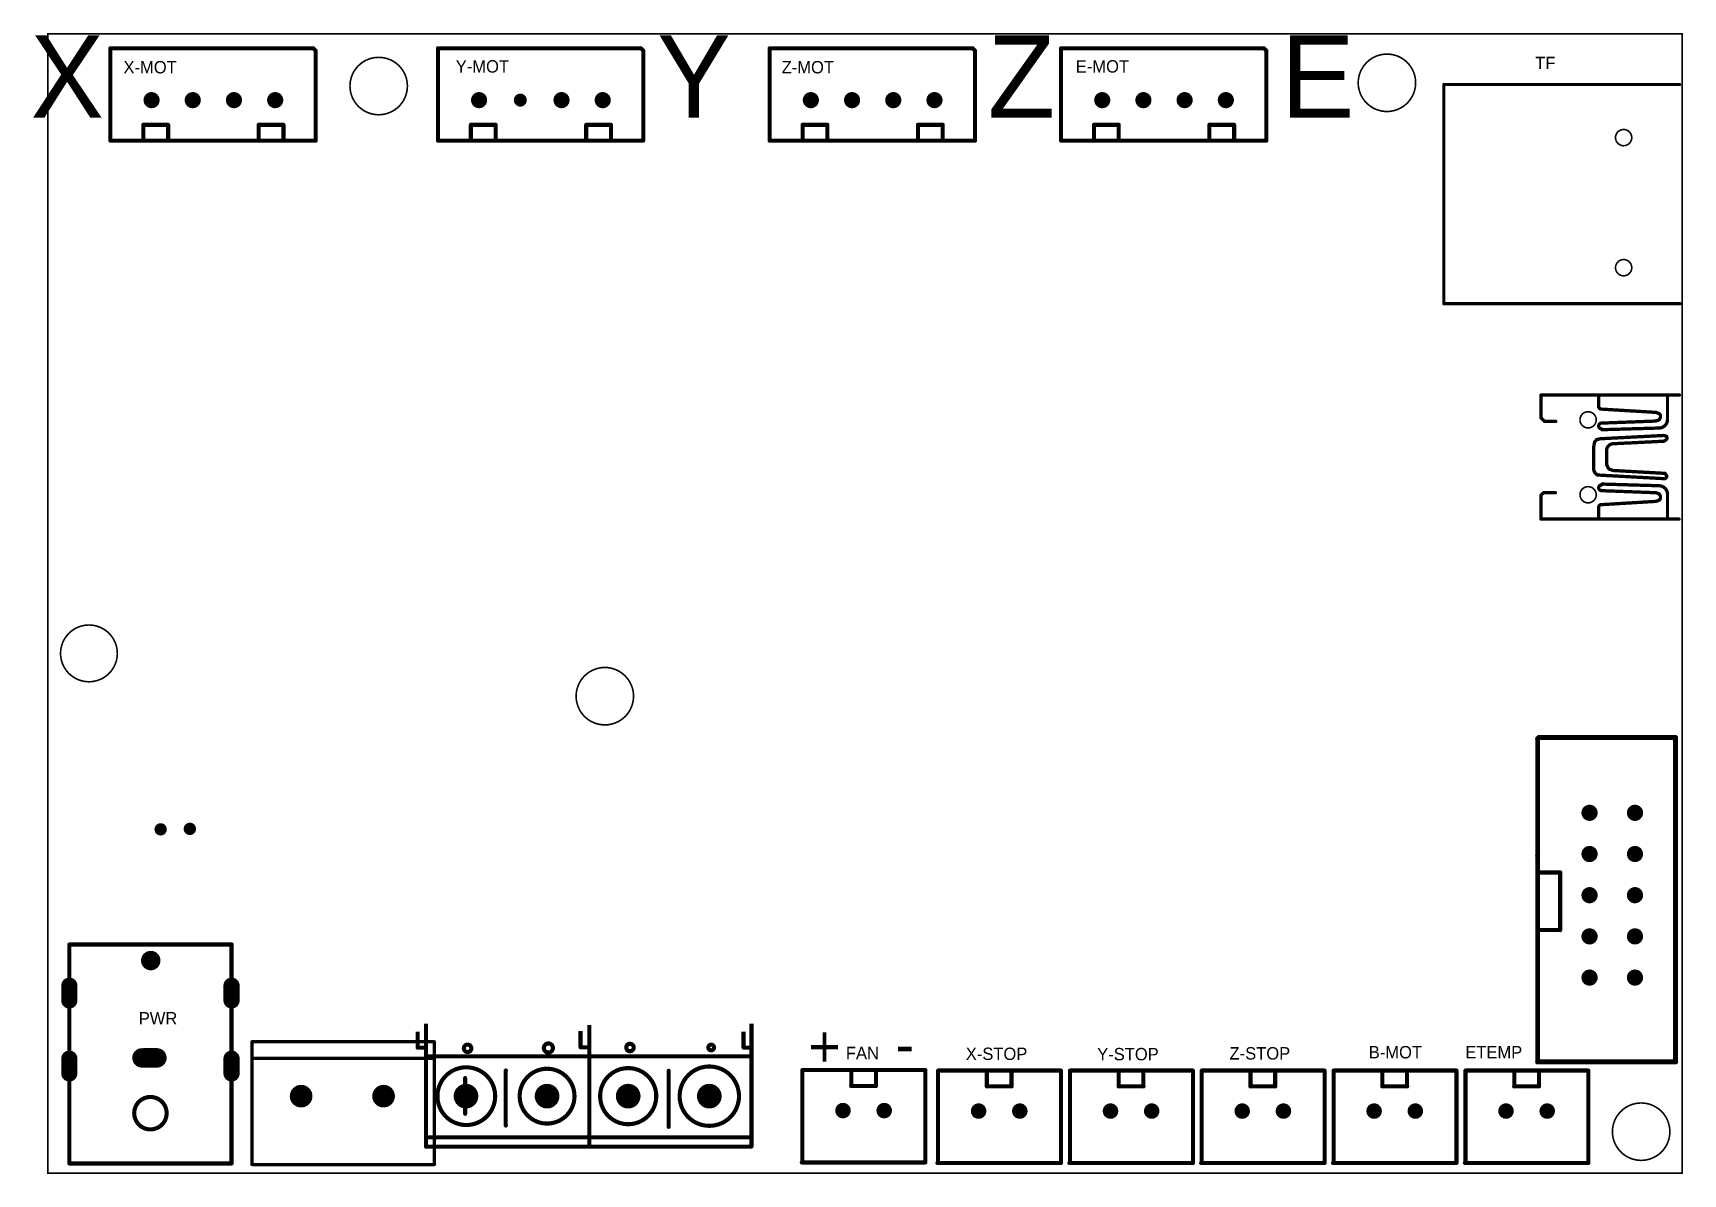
# Model space of a CAD drawing. Header units: millimetres. Extents: x -102 to 0, y 0 to 70.
import ezdxf

# ---------------------------------------------------------------- set-up
doc = ezdxf.new("R2010")
doc.units = ezdxf.units.MM
for name, color, linetype in [('KeepOutLayer', 6, 'Continuous'), ('PadHoleLayer', 156, 'Continuous'), ('TopOverlay', 2, 'Continuous')]:
    doc.layers.add(name, color=color, linetype=linetype)

msp = doc.modelspace()

# ---------------------------------------------------------------- texts
at = {"layer": 'TopOverlay', "text_generation_flag": 2}
msp.add_text('X', height=5.08, rotation=360, dxfattribs=at).set_placement((-97.27, 65.07))
at = {"layer": 'TopOverlay'}
for s, height, p in [('Y', 5.08, (-63.18, 65.07)), ('Z', 5.08, (-42.81, 65.07)), ('E', 5.08, (-24.73, 65.07)), ('+', 2.54, (-53.86, 6.55)), ('-', 2.54, (-48.48, 6.68))]:
    msp.add_text(s, height=height, rotation=360, dxfattribs=at).set_placement(p)
for s, p in [('X-MOT', (-96.08, 67.81)), ('Y-MOT', (-75.6, 67.86)), ('Z-MOT', (-55.51, 67.81)), ('E-MOT', (-37.38, 67.86)), ('TF', (-9.06, 68.07)), ('PWR', (-95.14, 9.17)), ('FAN', (-51.55, 7.03)), ('X-STOP', (-44.16, 6.98)), ('Y-STOP', (-36.06, 6.96)), ('Z-STOP', (-27.9, 7.01)), ('B-MOT', (-19.32, 7.08)), ('ETEMP', (-13.37, 7.08))]:
    msp.add_text(s, height=0.762, dxfattribs=at).set_placement(p)

# ---------------------------------------------------------------- blocks, each defined once
blk = doc.blocks.new('SOP10_16')
at = {"layer": 'PadHoleLayer', "const_width": 0.5}
for points in [[(-0.25, 2.8, 1), (0.25, 2.8, 1)], [(2.29, 2.8, 1), (2.79, 2.8, 1)], [(4.83, 2.8, 1), (5.33, 2.8, 1)], [(7.37, 2.8, 1), (7.87, 2.8, 1)], [(9.91, 2.8, 1), (10.41, 2.8, 1)], [(-0.25, 0, 1), (0.25, 0, 1)], [(2.29, 0, 1), (2.79, 0, 1)], [(4.83, 0, 1), (5.33, 0, 1)], [(7.37, 0, 1), (7.87, 0, 1)], [(9.91, 0, 1), (10.41, 0, 1)]]:
    blk.add_lwpolyline(points, format="xyb", close=True, dxfattribs=at)
at = {"layer": 'TopOverlay'}
for points, const_width in [([(-5.2, 6), (-5.2, 2.58)], 0.305), ([(-5.2, 6), (7.5, 6)], 0.305), ([(2.93, 6), (2.93, 4.61)], 0.254), ([(6.48, 6), (6.48, 4.61)], 0.254), ([(6.99, 6), (14.73, 6)], 0.305), ([(14.8, 5.93), (14.8, 2.58)], 0.305), ([(2.93, 4.61), (6.48, 4.61)], 0.254), ([(-5.2, 2.58), (-5.2, -2.5)], 0.305), ([(14.8, 2.58), (14.8, -2.5)], 0.305), ([(-5.2, -2.5), (7.5, -2.5)], 0.305), ([(7.25, -2.5), (14.8, -2.5)], 0.305)]:
    blk.add_lwpolyline(points, dxfattribs=dict(at, const_width=const_width))
for points, const_width in [([(-5.28, 6, 1), (-5.12, 6, 1)], 0.152), ([(-5.28, 6, 1), (-5.12, 6, 1)], 0.152), ([(2.86, 6, 1), (2.99, 6, 1)], 0.127), ([(6.42, 6, 1), (6.55, 6, 1)], 0.127), ([(6.92, 6, 1), (7.07, 6, 1)], 0.152), ([(7.42, 6, 1), (7.58, 6, 1)], 0.152), ([(14.65, 6, 1), (14.81, 6, 1)], 0.152), ([(14.72, 5.93, 1), (14.88, 5.93, 1)], 0.152), ([(2.86, 4.61, 1), (2.99, 4.61, 1)], 0.127), ([(2.86, 4.61, 1), (2.99, 4.61, 1)], 0.127), ([(6.42, 4.61, 1), (6.55, 4.61, 1)], 0.127), ([(6.42, 4.61, 1), (6.55, 4.61, 1)], 0.127), ([(-5.28, 2.58, 1), (-5.12, 2.58, 1)], 0.152), ([(-5.28, 2.58, 1), (-5.12, 2.58, 1)], 0.152), ([(14.72, 2.58, 1), (14.88, 2.58, 1)], 0.152), ([(14.72, 2.58, 1), (14.88, 2.58, 1)], 0.152), ([(-5.28, -2.5, 1), (-5.12, -2.5, 1)], 0.152), ([(-5.28, -2.5, 1), (-5.12, -2.5, 1)], 0.152), ([(7.17, -2.5, 1), (7.32, -2.5, 1)], 0.152), ([(7.42, -2.5, 1), (7.58, -2.5, 1)], 0.152), ([(14.72, -2.5, 1), (14.88, -2.5, 1)], 0.152), ([(14.72, -2.5, 1), (14.88, -2.5, 1)], 0.152)]:
    blk.add_lwpolyline(points, format="xyb", close=True, dxfattribs=dict(at, const_width=const_width))
blk = doc.blocks.new('USB_23')
at = {"layer": 'TopOverlay', "const_width": 0.2032}
for points in [[(-3.8608, -0.1778), (-3.8608, -8.6868)], [(-3.8608, -0.1778), (-2.3876, -0.1778)], [(-2.3876, -0.1778), (-2.2352, -0.3302)], [(-2.2352, -0.3302), (-2.2352, -1.0668)], [(2.3876, -0.1778), (2.159, -0.4064)], [(2.159, -0.4064), (2.159, -1.0922)], [(2.3876, -0.1778), (3.7846, -0.1778)], [(3.7846, -0.1778), (3.7846, -8.7122)], [(-3.7592, -3.7338), (-3.1242, -3.7338)], [(-2.9718, -3.8862), (-2.7686, -7.2644)], [(-2.1082, -3.9116), (-2.2352, -7.2644)], [(-1.7018, -3.937), (-1.8034, -7.4422)], [(-1.143, -3.6576), (-1.3716, -7.8232)], [(-1.0414, -3.5306), (-1.143, -3.6576)], [(-0.9144, -3.4544), (-1.0414, -3.5306)], [(-0.8382, -3.429), (-0.9144, -3.4544)], [(-0.8382, -3.429), (0.6096, -3.429)], [(0.6096, -3.429), (0.889, -3.4798)], [(0.889, -3.4798), (1.0414, -3.6068)], [(1.0414, -3.6068), (1.0922, -3.8354)], [(1.0922, -3.8354), (1.2954, -7.747)], [(1.651, -3.937), (1.7526, -7.4422)], [(2.0574, -3.9116), (2.1844, -7.2644)], [(2.921, -3.8862), (2.7178, -7.2644)], [(3.0734, -3.7338), (3.7084, -3.7338)], [(-0.8636, -4.6228), (-1.0414, -7.8232)], [(-0.7874, -4.3942), (-0.8636, -4.6228)], [(-0.7112, -4.318), (-0.7874, -4.3942)], [(-0.5334, -4.2418), (-0.7112, -4.318)], [(-0.5334, -4.2164), (0.3556, -4.2164)], [(0.7874, -4.6482), (0.9398, -7.747)], [(-3.7846, -7.9756), (-2.3368, -7.9756)], [(-2.7686, -7.2644), (-2.6924, -7.4676)], [(-2.6924, -7.4676), (-2.5908, -7.5438)], [(-2.5908, -7.5438), (-2.4638, -7.5438)], [(-2.3114, -7.4676), (-2.4638, -7.5438)], [(-2.2352, -7.2644), (-2.3114, -7.4676)], [(-1.3716, -7.8232), (-1.27, -7.9248)], [(-1.27, -7.9248), (-1.1938, -7.9248)], [(-1.0414, -7.8232), (-1.1938, -7.9248)], [(0.9398, -7.747), (1.016, -7.874)], [(1.016, -7.874), (1.1176, -7.9502)], [(1.2446, -7.9248), (1.1176, -7.9502)], [(1.2954, -7.747), (1.2446, -7.9248)], [(2.1844, -7.2644), (2.2606, -7.4676)], [(2.2606, -7.4676), (2.413, -7.5438)], [(2.286, -7.9756), (3.7338, -7.9756)], [(2.413, -7.5438), (2.54, -7.5438)], [(2.6416, -7.4676), (2.54, -7.5438)], [(2.7178, -7.2644), (2.6416, -7.4676)]]:
    blk.add_lwpolyline(points, dxfattribs=at)
at = {"layer": 'TopOverlay', "const_width": 0.1016}
for points in [[(-3.9116, -0.1778, 1), (-3.81, -0.1778, 1)], [(-3.9116, -0.1778, 1), (-3.81, -0.1778, 1)], [(-2.4384, -0.1778, 1), (-2.3368, -0.1778, 1)], [(-2.4384, -0.1778, 1), (-2.3368, -0.1778, 1)], [(-2.286, -0.3302, 1), (-2.1844, -0.3302, 1)], [(-2.286, -0.3302, 1), (-2.1844, -0.3302, 1)], [(-2.286, -1.0668, 1), (-2.1844, -1.0668, 1)], [(2.1082, -0.4064, 1), (2.2098, -0.4064, 1)], [(2.1082, -0.4064, 1), (2.2098, -0.4064, 1)], [(2.1082, -1.0922, 1), (2.2098, -1.0922, 1)], [(2.3368, -0.1778, 1), (2.4384, -0.1778, 1)], [(2.3368, -0.1778, 1), (2.4384, -0.1778, 1)], [(3.7338, -0.1778, 1), (3.8354, -0.1778, 1)], [(3.7338, -0.1778, 1), (3.8354, -0.1778, 1)], [(-3.81, -3.7338, 1), (-3.7084, -3.7338, 1)], [(-3.175, -3.7338, 1), (-3.0734, -3.7338, 1)], [(-3.175, -3.7338, 1), (-3.0734, -3.7338, 1)], [(-3.0226, -3.8862, 1), (-2.921, -3.8862, 1)], [(-3.0226, -3.8862, 1), (-2.921, -3.8862, 1)], [(-2.159, -3.9116, 1), (-2.0574, -3.9116, 1)], [(-2.159, -3.9116, 1), (-2.0574, -3.9116, 1)], [(-1.8034, -3.9116, 1), (-1.7018, -3.9116, 1)], [(-1.7526, -3.937, 1), (-1.651, -3.937, 1)], [(-1.1938, -3.6576, 1), (-1.0922, -3.6576, 1)], [(-1.1938, -3.6576, 1), (-1.0922, -3.6576, 1)], [(-1.0922, -3.5306, 1), (-0.9906, -3.5306, 1)], [(-1.0922, -3.5306, 1), (-0.9906, -3.5306, 1)], [(-0.9652, -3.4544, 1), (-0.8636, -3.4544, 1)], [(-0.9652, -3.4544, 1), (-0.8636, -3.4544, 1)], [(-0.889, -3.429, 1), (-0.7874, -3.429, 1)], [(-0.889, -3.429, 1), (-0.7874, -3.429, 1)], [(0.5588, -3.429, 1), (0.6604, -3.429, 1)], [(0.5588, -3.429, 1), (0.6604, -3.429, 1)], [(0.8382, -3.4798, 1), (0.9398, -3.4798, 1)], [(0.8382, -3.4798, 1), (0.9398, -3.4798, 1)], [(0.9906, -3.6068, 1), (1.0922, -3.6068, 1)], [(0.9906, -3.6068, 1), (1.0922, -3.6068, 1)], [(1.0414, -3.8354, 1), (1.143, -3.8354, 1)], [(1.0414, -3.8354, 1), (1.143, -3.8354, 1)], [(1.6002, -3.937, 1), (1.7018, -3.937, 1)], [(1.651, -3.9116, 1), (1.7526, -3.9116, 1)], [(2.0066, -3.9116, 1), (2.1082, -3.9116, 1)], [(2.0066, -3.9116, 1), (2.1082, -3.9116, 1)], [(2.8702, -3.8862, 1), (2.9718, -3.8862, 1)], [(2.8702, -3.8862, 1), (2.9718, -3.8862, 1)], [(3.0226, -3.7338, 1), (3.1242, -3.7338, 1)], [(3.0226, -3.7338, 1), (3.1242, -3.7338, 1)], [(3.6576, -3.7338, 1), (3.7592, -3.7338, 1)], [(-0.9144, -4.6228, 1), (-0.8128, -4.6228, 1)], [(-0.9144, -4.6228, 1), (-0.8128, -4.6228, 1)], [(-0.8382, -4.3942, 1), (-0.7366, -4.3942, 1)], [(-0.8382, -4.3942, 1), (-0.7366, -4.3942, 1)], [(-0.762, -4.318, 1), (-0.6604, -4.318, 1)], [(-0.762, -4.318, 1), (-0.6604, -4.318, 1)], [(-0.5842, -4.2164, 1), (-0.4826, -4.2164, 1)], [(-0.5842, -4.2418, 1), (-0.4826, -4.2418, 1)], [(0.3048, -4.2164, 1), (0.4064, -4.2164, 1)], [(0.3048, -4.2164, 1), (0.4064, -4.2164, 1)], [(0.7366, -4.6482, 1), (0.8382, -4.6482, 1)], [(0.7366, -4.6482, 1), (0.8382, -4.6482, 1)], [(-3.8354, -7.9756, 1), (-3.7338, -7.9756, 1)], [(-2.8194, -7.2644, 1), (-2.7178, -7.2644, 1)], [(-2.8194, -7.2644, 1), (-2.7178, -7.2644, 1)], [(-2.7432, -7.4676, 1), (-2.6416, -7.4676, 1)], [(-2.7432, -7.4676, 1), (-2.6416, -7.4676, 1)], [(-2.6416, -7.5438, 1), (-2.54, -7.5438, 1)], [(-2.6416, -7.5438, 1), (-2.54, -7.5438, 1)], [(-2.5146, -7.5438, 1), (-2.413, -7.5438, 1)], [(-2.5146, -7.5438, 1), (-2.413, -7.5438, 1)], [(-2.3876, -7.9756, 1), (-2.286, -7.9756, 1)], [(-2.3876, -7.9756, 1), (-2.286, -7.9756, 1)], [(-2.3622, -7.4676, 1), (-2.2606, -7.4676, 1)], [(-2.3622, -7.4676, 1), (-2.2606, -7.4676, 1)], [(-2.286, -7.2644, 1), (-2.1844, -7.2644, 1)], [(-2.286, -7.2644, 1), (-2.1844, -7.2644, 1)], [(-1.8542, -7.4422, 1), (-1.7526, -7.4422, 1)], [(-1.8542, -7.4422, 1), (-1.7526, -7.4422, 1)], [(-1.4224, -7.8232, 1), (-1.3208, -7.8232, 1)], [(-1.4224, -7.8232, 1), (-1.3208, -7.8232, 1)], [(-1.3208, -7.9248, 1), (-1.2192, -7.9248, 1)], [(-1.3208, -7.9248, 1), (-1.2192, -7.9248, 1)], [(-1.2446, -7.9248, 1), (-1.143, -7.9248, 1)], [(-1.2446, -7.9248, 1), (-1.143, -7.9248, 1)], [(-1.0922, -7.8232, 1), (-0.9906, -7.8232, 1)], [(-1.0922, -7.8232, 1), (-0.9906, -7.8232, 1)], [(0.889, -7.747, 1), (0.9906, -7.747, 1)], [(0.889, -7.747, 1), (0.9906, -7.747, 1)], [(0.9652, -7.874, 1), (1.0668, -7.874, 1)], [(0.9652, -7.874, 1), (1.0668, -7.874, 1)], [(1.0668, -7.9502, 1), (1.1684, -7.9502, 1)], [(1.0668, -7.9502, 1), (1.1684, -7.9502, 1)], [(1.1938, -7.9248, 1), (1.2954, -7.9248, 1)], [(1.1938, -7.9248, 1), (1.2954, -7.9248, 1)], [(1.2446, -7.747, 1), (1.3462, -7.747, 1)], [(1.2446, -7.747, 1), (1.3462, -7.747, 1)], [(1.7018, -7.4422, 1), (1.8034, -7.4422, 1)], [(1.7018, -7.4422, 1), (1.8034, -7.4422, 1)], [(2.1336, -7.2644, 1), (2.2352, -7.2644, 1)], [(2.1336, -7.2644, 1), (2.2352, -7.2644, 1)], [(2.2098, -7.4676, 1), (2.3114, -7.4676, 1)], [(2.2098, -7.4676, 1), (2.3114, -7.4676, 1)], [(2.2352, -7.9756, 1), (2.3368, -7.9756, 1)], [(2.2352, -7.9756, 1), (2.3368, -7.9756, 1)], [(2.3622, -7.5438, 1), (2.4638, -7.5438, 1)], [(2.3622, -7.5438, 1), (2.4638, -7.5438, 1)], [(2.4892, -7.5438, 1), (2.5908, -7.5438, 1)], [(2.4892, -7.5438, 1), (2.5908, -7.5438, 1)], [(2.5908, -7.4676, 1), (2.6924, -7.4676, 1)], [(2.5908, -7.4676, 1), (2.6924, -7.4676, 1)], [(2.667, -7.2644, 1), (2.7686, -7.2644, 1)], [(2.667, -7.2644, 1), (2.7686, -7.2644, 1)], [(3.683, -7.9756, 1), (3.7846, -7.9756, 1)], [(-3.9116, -8.6868, 1), (-3.81, -8.6868, 1)], [(3.7338, -8.7122, 1), (3.8354, -8.7122, 1)]]:
    blk.add_lwpolyline(points, format="xyb", close=True, dxfattribs=at)
at = {"layer": 'TopOverlay', "const_width": 0.2032}
for points in [[(-3.1242, -3.7338, -0.41421356), (-2.9718, -3.8862)], [(-2.1082, -3.9116, -1), (-1.7526, -3.9116)], [(1.7018, -3.9116, -1), (2.0574, -3.9116)], [(2.921, -3.8862, -0.41421356), (3.0734, -3.7338)], [(0.3556, -4.2164, -0.41421356), (0.7874, -4.6482)], [(-1.8034, -7.4422, -0.41421356), (-2.3368, -7.9756)], [(2.286, -7.9756, -0.41421356), (1.7526, -7.4422)]]:
    blk.add_lwpolyline(points, format="xyb", dxfattribs=at)
blk = doc.blocks.new('TF_34')
at = {"layer": 'TopOverlay', "const_width": 0.2032}
for points in [[(-0.6096, 0.1016), (12.9032, 0.1016)], [(-0.6096, 0.1016), (-0.6096, -14.4526)], [(12.9032, 0.1016), (12.9032, -14.4272)]]:
    blk.add_lwpolyline(points, dxfattribs=at)
at = {"layer": 'TopOverlay', "const_width": 0.1016}
for points in [[(-0.6604, 0.1016, 1), (-0.5588, 0.1016, 1)], [(-0.6604, 0.1016, 1), (-0.5588, 0.1016, 1)], [(12.8524, 0.1016, 1), (12.954, 0.1016, 1)], [(12.8524, 0.1016, 1), (12.954, 0.1016, 1)], [(-0.6604, -14.4526, 1), (-0.5588, -14.4526, 1)], [(12.8524, -14.4272, 1), (12.954, -14.4272, 1)]]:
    blk.add_lwpolyline(points, format="xyb", close=True, dxfattribs=at)
blk = doc.blocks.new('MOT_2_83')
at = {"layer": 'PadHoleLayer', "const_width": 0.6985}
for points in [[(-0.34925, 0, 1), (0.34925, 0, 1)], [(4.73075, 0, 1), (5.42925, 0, 1)]]:
    blk.add_lwpolyline(points, format="xyb", close=True, dxfattribs=at)
at = {"layer": 'TopOverlay', "const_width": 0.2032}
for points in [[(8.1026, 4.2164), (-3.1242, 4.2164)], [(-3.1242, 4.2164), (-3.1242, -3.3528)], [(8.1026, 4.2164), (8.1026, -3.3528)], [(8.0518, -2.3368), (-3.048, -2.3368)], [(8.1026, -3.3528), (-3.0734, -3.3528)]]:
    blk.add_lwpolyline(points, dxfattribs=at)
at = {"layer": 'TopOverlay', "const_width": 0.1016}
for points in [[(-3.175, 4.2164, 1), (-3.0734, 4.2164, 1)], [(-3.175, 4.2164, 1), (-3.0734, 4.2164, 1)], [(8.0518, 4.2164, 1), (8.1534, 4.2164, 1)], [(8.0518, 4.2164, 1), (8.1534, 4.2164, 1)], [(-3.0988, -2.3368, 1), (-2.9972, -2.3368, 1)], [(8.001, -2.3368, 1), (8.1026, -2.3368, 1)], [(-3.175, -3.3528, 1), (-3.0734, -3.3528, 1)], [(-3.1242, -3.3528, 1), (-3.0226, -3.3528, 1)], [(8.0518, -3.3528, 1), (8.1534, -3.3528, 1)], [(8.0518, -3.3528, 1), (8.1534, -3.3528, 1)]]:
    blk.add_lwpolyline(points, format="xyb", close=True, dxfattribs=at)
blk = doc.blocks.new('P2_132')
at = {"layer": 'PadHoleLayer', "const_width": 0.475}
for points in [[(-0.24, 0, 1), (0.24, 0, 1)], [(2.3, 0, 1), (2.78, 0, 1)]]:
    blk.add_lwpolyline(points, format="xyb", close=True, dxfattribs=at)
at = {"layer": 'TopOverlay', "const_width": 0.254}
for points in [[(-2.54, 3.2), (-2.54, -2.5)], [(5.08, 3.2), (-2.54, 3.2)], [(5.04, 3.16), (5.04, -0.51)], [(5.04, 0.04), (5.04, -2.5)], [(0.51, -1.52), (0.51, -2.5)], [(2.03, -1.52), (0.51, -1.52)], [(2.03, -1.52), (2.03, -2.5)], [(3.52, -2.5), (-2.54, -2.5)], [(5.04, -2.5), (3.52, -2.5)]]:
    blk.add_lwpolyline(points, dxfattribs=at)
at = {"layer": 'TopOverlay', "const_width": 0.127}
for points in [[(-2.6, 3.2, 1), (-2.48, 3.2, 1)], [(-2.6, 3.2, 1), (-2.48, 3.2, 1)], [(4.98, 3.16, 1), (5.1, 3.16, 1)], [(5.02, 3.2, 1), (5.14, 3.2, 1)], [(4.98, 0.04, 1), (5.1, 0.04, 1)], [(4.98, -0.51, 1), (5.1, -0.51, 1)], [(0.44, -1.52, 1), (0.57, -1.52, 1)], [(0.44, -1.52, 1), (0.57, -1.52, 1)], [(1.97, -1.52, 1), (2.1, -1.52, 1)], [(1.97, -1.52, 1), (2.1, -1.52, 1)], [(-2.6, -2.5, 1), (-2.48, -2.5, 1)], [(-2.6, -2.5, 1), (-2.48, -2.5, 1)], [(0.44, -2.5, 1), (0.57, -2.5, 1)], [(1.97, -2.5, 1), (2.1, -2.5, 1)], [(3.45, -2.5, 1), (3.58, -2.5, 1)], [(3.45, -2.5, 1), (3.58, -2.5, 1)], [(4.98, -2.5, 1), (5.1, -2.5, 1)], [(4.98, -2.5, 1), (5.1, -2.5, 1)]]:
    blk.add_lwpolyline(points, format="xyb", close=True, dxfattribs=at)
blk = doc.blocks.new('P2_133')
at = {"layer": 'PadHoleLayer', "const_width": 0.475}
for points in [[(-0.24, 0, 1), (0.24, 0, 1)], [(2.3, 0, 1), (2.78, 0, 1)]]:
    blk.add_lwpolyline(points, format="xyb", close=True, dxfattribs=at)
at = {"layer": 'TopOverlay', "const_width": 0.254}
for points in [[(5.08, 3.2), (-2.54, 3.2)], [(-2.54, 3.2), (-2.54, -2.5)], [(5.04, 3.16), (5.04, -0.51)], [(5.04, 0.04), (5.04, -2.5)], [(2.03, -1.52), (0.51, -1.52)], [(0.51, -1.52), (0.51, -2.5)], [(2.03, -1.52), (2.03, -2.5)], [(3.52, -2.5), (-2.54, -2.5)], [(5.04, -2.5), (3.52, -2.5)]]:
    blk.add_lwpolyline(points, dxfattribs=at)
at = {"layer": 'TopOverlay', "const_width": 0.127}
for points in [[(-2.6, 3.2, 1), (-2.48, 3.2, 1)], [(-2.6, 3.2, 1), (-2.48, 3.2, 1)], [(4.98, 3.16, 1), (5.1, 3.16, 1)], [(5.02, 3.2, 1), (5.14, 3.2, 1)], [(4.98, 0.04, 1), (5.1, 0.04, 1)], [(4.98, -0.51, 1), (5.1, -0.51, 1)], [(0.44, -1.52, 1), (0.57, -1.52, 1)], [(0.44, -1.52, 1), (0.57, -1.52, 1)], [(1.97, -1.52, 1), (2.1, -1.52, 1)], [(1.97, -1.52, 1), (2.1, -1.52, 1)], [(-2.6, -2.5, 1), (-2.48, -2.5, 1)], [(-2.6, -2.5, 1), (-2.48, -2.5, 1)], [(0.44, -2.5, 1), (0.57, -2.5, 1)], [(1.97, -2.5, 1), (2.1, -2.5, 1)], [(3.45, -2.5, 1), (3.58, -2.5, 1)], [(3.45, -2.5, 1), (3.58, -2.5, 1)], [(4.98, -2.5, 1), (5.1, -2.5, 1)], [(4.98, -2.5, 1), (5.1, -2.5, 1)]]:
    blk.add_lwpolyline(points, format="xyb", close=True, dxfattribs=at)
blk = doc.blocks.new('P2_134')
at = {"layer": 'PadHoleLayer', "const_width": 0.475}
for points in [[(-0.24, 0, 1), (0.24, 0, 1)], [(2.3, 0, 1), (2.78, 0, 1)]]:
    blk.add_lwpolyline(points, format="xyb", close=True, dxfattribs=at)
at = {"layer": 'TopOverlay', "const_width": 0.254}
for points in [[(-2.54, 3.2), (-2.54, -2.5)], [(5.08, 3.2), (-2.54, 3.2)], [(5.04, 3.16), (5.04, -0.51)], [(5.04, 0.04), (5.04, -2.5)], [(0.51, -1.52), (0.51, -2.5)], [(2.03, -1.52), (0.51, -1.52)], [(2.03, -1.52), (2.03, -2.5)], [(3.52, -2.5), (-2.54, -2.5)], [(5.04, -2.5), (3.52, -2.5)]]:
    blk.add_lwpolyline(points, dxfattribs=at)
at = {"layer": 'TopOverlay', "const_width": 0.127}
for points in [[(-2.6, 3.2, 1), (-2.48, 3.2, 1)], [(-2.6, 3.2, 1), (-2.48, 3.2, 1)], [(4.98, 3.16, 1), (5.1, 3.16, 1)], [(5.02, 3.2, 1), (5.14, 3.2, 1)], [(4.98, 0.04, 1), (5.1, 0.04, 1)], [(4.98, -0.51, 1), (5.1, -0.51, 1)], [(0.44, -1.52, 1), (0.57, -1.52, 1)], [(0.44, -1.52, 1), (0.57, -1.52, 1)], [(1.97, -1.52, 1), (2.1, -1.52, 1)], [(1.97, -1.52, 1), (2.1, -1.52, 1)], [(-2.6, -2.5, 1), (-2.48, -2.5, 1)], [(-2.6, -2.5, 1), (-2.48, -2.5, 1)], [(0.44, -2.5, 1), (0.57, -2.5, 1)], [(1.97, -2.5, 1), (2.1, -2.5, 1)], [(3.45, -2.5, 1), (3.58, -2.5, 1)], [(3.45, -2.5, 1), (3.58, -2.5, 1)], [(4.98, -2.5, 1), (5.1, -2.5, 1)], [(4.98, -2.5, 1), (5.1, -2.5, 1)]]:
    blk.add_lwpolyline(points, format="xyb", close=True, dxfattribs=at)
blk = doc.blocks.new('P2_135')
at = {"layer": 'PadHoleLayer', "const_width": 0.475}
for points in [[(-0.24, 0, 1), (0.24, 0, 1)], [(2.3, 0, 1), (2.78, 0, 1)]]:
    blk.add_lwpolyline(points, format="xyb", close=True, dxfattribs=at)
at = {"layer": 'TopOverlay', "const_width": 0.254}
for points in [[(-2.54, 3.2), (-2.54, -2.5)], [(5.08, 3.2), (-2.54, 3.2)], [(5.04, 3.16), (5.04, -0.51)], [(5.04, 0.04), (5.04, -2.5)], [(0.51, -1.52), (0.51, -2.5)], [(2.03, -1.52), (0.51, -1.52)], [(2.03, -1.52), (2.03, -2.5)], [(3.52, -2.5), (-2.54, -2.5)], [(5.04, -2.5), (3.52, -2.5)]]:
    blk.add_lwpolyline(points, dxfattribs=at)
at = {"layer": 'TopOverlay', "const_width": 0.127}
for points in [[(-2.6, 3.2, 1), (-2.48, 3.2, 1)], [(-2.6, 3.2, 1), (-2.48, 3.2, 1)], [(4.98, 3.16, 1), (5.1, 3.16, 1)], [(5.02, 3.2, 1), (5.14, 3.2, 1)], [(4.98, 0.04, 1), (5.1, 0.04, 1)], [(4.98, -0.51, 1), (5.1, -0.51, 1)], [(0.44, -1.52, 1), (0.57, -1.52, 1)], [(0.44, -1.52, 1), (0.57, -1.52, 1)], [(1.97, -1.52, 1), (2.1, -1.52, 1)], [(1.97, -1.52, 1), (2.1, -1.52, 1)], [(-2.6, -2.5, 1), (-2.48, -2.5, 1)], [(-2.6, -2.5, 1), (-2.48, -2.5, 1)], [(0.44, -2.5, 1), (0.57, -2.5, 1)], [(1.97, -2.5, 1), (2.1, -2.5, 1)], [(3.45, -2.5, 1), (3.58, -2.5, 1)], [(3.45, -2.5, 1), (3.58, -2.5, 1)], [(4.98, -2.5, 1), (5.1, -2.5, 1)], [(4.98, -2.5, 1), (5.1, -2.5, 1)]]:
    blk.add_lwpolyline(points, format="xyb", close=True, dxfattribs=at)
blk = doc.blocks.new('P2_136')
at = {"layer": 'PadHoleLayer', "const_width": 0.475}
for points in [[(-0.24, 0, 1), (0.24, 0, 1)], [(2.3, 0, 1), (2.78, 0, 1)]]:
    blk.add_lwpolyline(points, format="xyb", close=True, dxfattribs=at)
at = {"layer": 'TopOverlay', "const_width": 0.254}
for points in [[(-2.54, 3.2), (-2.54, -2.5)], [(5.08, 3.2), (-2.54, 3.2)], [(5.04, 3.16), (5.04, -0.51)], [(5.04, 0.04), (5.04, -2.5)], [(0.51, -1.52), (0.51, -2.5)], [(2.03, -1.52), (0.51, -1.52)], [(2.03, -1.52), (2.03, -2.5)], [(3.52, -2.5), (-2.54, -2.5)], [(5.04, -2.5), (3.52, -2.5)]]:
    blk.add_lwpolyline(points, dxfattribs=at)
at = {"layer": 'TopOverlay', "const_width": 0.127}
for points in [[(-2.6, 3.2, 1), (-2.48, 3.2, 1)], [(-2.6, 3.2, 1), (-2.48, 3.2, 1)], [(4.98, 3.16, 1), (5.1, 3.16, 1)], [(5.02, 3.2, 1), (5.14, 3.2, 1)], [(4.98, 0.04, 1), (5.1, 0.04, 1)], [(4.98, -0.51, 1), (5.1, -0.51, 1)], [(0.44, -1.52, 1), (0.57, -1.52, 1)], [(0.44, -1.52, 1), (0.57, -1.52, 1)], [(1.97, -1.52, 1), (2.1, -1.52, 1)], [(1.97, -1.52, 1), (2.1, -1.52, 1)], [(-2.6, -2.5, 1), (-2.48, -2.5, 1)], [(-2.6, -2.5, 1), (-2.48, -2.5, 1)], [(0.44, -2.5, 1), (0.57, -2.5, 1)], [(1.97, -2.5, 1), (2.1, -2.5, 1)], [(3.45, -2.5, 1), (3.58, -2.5, 1)], [(3.45, -2.5, 1), (3.58, -2.5, 1)], [(4.98, -2.5, 1), (5.1, -2.5, 1)], [(4.98, -2.5, 1), (5.1, -2.5, 1)]]:
    blk.add_lwpolyline(points, format="xyb", close=True, dxfattribs=at)
blk = doc.blocks.new('P4_137')
at = {"layer": 'PadHoleLayer', "const_width": 0.495}
for points in [[(-0.25, 0, 1), (0.25, 0, 1)], [(2.29, 0, 1), (2.79, 0, 1)], [(4.83, 0, 1), (5.33, 0, 1)], [(7.37, 0, 1), (7.87, 0, 1)]]:
    blk.add_lwpolyline(points, format="xyb", close=True, dxfattribs=at)
at = {"layer": 'TopOverlay', "const_width": 0.254}
for points in [[(-2.54, -2.5), (-2.54, 3.2)], [(-2.54, 3.2), (5.08, 3.2)], [(5.08, 3.2), (9.97, 3.2)], [(9.97, 3.2), (10.12, 3.05)], [(10.12, 0.04), (10.12, 3.05)], [(10.12, -2.5), (10.12, 0.04)], [(-0.51, -2.5), (-0.51, -1.52)], [(-0.51, -1.52), (1.02, -1.52)], [(1.02, -2.5), (1.02, -1.52)], [(6.6, -2.5), (6.6, -1.52)], [(6.6, -1.52), (8.13, -1.52)], [(8.13, -2.5), (8.13, -1.52)], [(-2.54, -2.5), (3.52, -2.5)], [(3.52, -2.5), (5.04, -2.5)], [(5.04, -2.5), (10.12, -2.5)]]:
    blk.add_lwpolyline(points, dxfattribs=at)
at = {"layer": 'TopOverlay', "const_width": 0.127}
for points in [[(-2.6, 3.2, 1), (-2.48, 3.2, 1)], [(-2.6, 3.2, 1), (-2.48, 3.2, 1)], [(5.02, 3.2, 1), (5.14, 3.2, 1)], [(5.02, 3.2, 1), (5.14, 3.2, 1)], [(9.9, 3.2, 1), (10.03, 3.2, 1)], [(9.9, 3.2, 1), (10.03, 3.2, 1)], [(10.06, 3.05, 1), (10.18, 3.05, 1)], [(10.06, 3.05, 1), (10.18, 3.05, 1)], [(10.06, 0.04, 1), (10.18, 0.04, 1)], [(10.06, 0.04, 1), (10.18, 0.04, 1)], [(-0.57, -1.52, 1), (-0.44, -1.52, 1)], [(-0.57, -1.52, 1), (-0.44, -1.52, 1)], [(0.95, -1.52, 1), (1.08, -1.52, 1)], [(0.95, -1.52, 1), (1.08, -1.52, 1)], [(6.54, -1.52, 1), (6.67, -1.52, 1)], [(6.54, -1.52, 1), (6.67, -1.52, 1)], [(8.06, -1.52, 1), (8.19, -1.52, 1)], [(8.06, -1.52, 1), (8.19, -1.52, 1)], [(-2.6, -2.5, 1), (-2.48, -2.5, 1)], [(-2.6, -2.5, 1), (-2.48, -2.5, 1)], [(-0.57, -2.5, 1), (-0.44, -2.5, 1)], [(0.95, -2.5, 1), (1.08, -2.5, 1)], [(3.45, -2.5, 1), (3.58, -2.5, 1)], [(3.45, -2.5, 1), (3.58, -2.5, 1)], [(4.98, -2.5, 1), (5.1, -2.5, 1)], [(4.98, -2.5, 1), (5.1, -2.5, 1)], [(6.54, -2.5, 1), (6.67, -2.5, 1)], [(8.06, -2.5, 1), (8.19, -2.5, 1)], [(10.06, -2.5, 1), (10.18, -2.5, 1)], [(10.06, -2.5, 1), (10.18, -2.5, 1)]]:
    blk.add_lwpolyline(points, format="xyb", close=True, dxfattribs=at)
blk = doc.blocks.new('P4_138')
at = {"layer": 'PadHoleLayer'}
for points, const_width in [([(-0.25, 0, 1), (0.25, 0, 1)], 0.495), ([(2.34, 0, 1), (2.74, 0, 1)], 0.4), ([(4.83, 0, 1), (5.33, 0, 1)], 0.495), ([(7.37, 0, 1), (7.87, 0, 1)], 0.495)]:
    blk.add_lwpolyline(points, format="xyb", close=True, dxfattribs=dict(at, const_width=const_width))
at = {"layer": 'TopOverlay', "const_width": 0.254}
for points in [[(-2.54, -2.5), (-2.54, 3.2)], [(-2.54, 3.2), (5.08, 3.2)], [(5.08, 3.2), (9.97, 3.2)], [(9.97, 3.2), (10.12, 3.05)], [(10.12, 0.04), (10.12, 3.05)], [(10.12, -2.5), (10.12, 0.04)], [(-0.51, -2.5), (-0.51, -1.52)], [(-0.51, -1.52), (1.02, -1.52)], [(1.02, -2.5), (1.02, -1.52)], [(6.6, -2.5), (6.6, -1.52)], [(6.6, -1.52), (8.13, -1.52)], [(8.13, -2.5), (8.13, -1.52)], [(-2.54, -2.5), (3.52, -2.5)], [(3.52, -2.5), (5.04, -2.5)], [(5.04, -2.5), (10.12, -2.5)]]:
    blk.add_lwpolyline(points, dxfattribs=at)
at = {"layer": 'TopOverlay', "const_width": 0.127}
for points in [[(-2.6, 3.2, 1), (-2.48, 3.2, 1)], [(-2.6, 3.2, 1), (-2.48, 3.2, 1)], [(5.02, 3.2, 1), (5.14, 3.2, 1)], [(5.02, 3.2, 1), (5.14, 3.2, 1)], [(9.9, 3.2, 1), (10.03, 3.2, 1)], [(9.9, 3.2, 1), (10.03, 3.2, 1)], [(10.06, 3.05, 1), (10.18, 3.05, 1)], [(10.06, 3.05, 1), (10.18, 3.05, 1)], [(10.06, 0.04, 1), (10.18, 0.04, 1)], [(10.06, 0.04, 1), (10.18, 0.04, 1)], [(-0.57, -1.52, 1), (-0.44, -1.52, 1)], [(-0.57, -1.52, 1), (-0.44, -1.52, 1)], [(0.95, -1.52, 1), (1.08, -1.52, 1)], [(0.95, -1.52, 1), (1.08, -1.52, 1)], [(6.54, -1.52, 1), (6.67, -1.52, 1)], [(6.54, -1.52, 1), (6.67, -1.52, 1)], [(8.06, -1.52, 1), (8.19, -1.52, 1)], [(8.06, -1.52, 1), (8.19, -1.52, 1)], [(-2.6, -2.5, 1), (-2.48, -2.5, 1)], [(-2.6, -2.5, 1), (-2.48, -2.5, 1)], [(-0.57, -2.5, 1), (-0.44, -2.5, 1)], [(0.95, -2.5, 1), (1.08, -2.5, 1)], [(3.45, -2.5, 1), (3.58, -2.5, 1)], [(3.45, -2.5, 1), (3.58, -2.5, 1)], [(4.98, -2.5, 1), (5.1, -2.5, 1)], [(4.98, -2.5, 1), (5.1, -2.5, 1)], [(6.54, -2.5, 1), (6.67, -2.5, 1)], [(8.06, -2.5, 1), (8.19, -2.5, 1)], [(10.06, -2.5, 1), (10.18, -2.5, 1)], [(10.06, -2.5, 1), (10.18, -2.5, 1)]]:
    blk.add_lwpolyline(points, format="xyb", close=True, dxfattribs=at)
blk = doc.blocks.new('P4_139')
at = {"layer": 'PadHoleLayer', "const_width": 0.495}
for points in [[(-0.25, 0, 1), (0.25, 0, 1)], [(2.29, 0, 1), (2.79, 0, 1)], [(4.83, 0, 1), (5.33, 0, 1)], [(7.37, 0, 1), (7.87, 0, 1)]]:
    blk.add_lwpolyline(points, format="xyb", close=True, dxfattribs=at)
at = {"layer": 'TopOverlay', "const_width": 0.254}
for points in [[(-2.54, -2.5), (-2.54, 3.2)], [(-2.54, 3.2), (5.08, 3.2)], [(5.08, 3.2), (9.97, 3.2)], [(9.97, 3.2), (10.12, 3.05)], [(10.12, 0.04), (10.12, 3.05)], [(10.12, -2.5), (10.12, 0.04)], [(-0.51, -2.5), (-0.51, -1.52)], [(-0.51, -1.52), (1.02, -1.52)], [(1.02, -2.5), (1.02, -1.52)], [(6.6, -2.5), (6.6, -1.52)], [(6.6, -1.52), (8.13, -1.52)], [(8.13, -2.5), (8.13, -1.52)], [(-2.54, -2.5), (3.52, -2.5)], [(3.52, -2.5), (5.04, -2.5)], [(5.04, -2.5), (10.12, -2.5)]]:
    blk.add_lwpolyline(points, dxfattribs=at)
at = {"layer": 'TopOverlay', "const_width": 0.127}
for points in [[(-2.6, 3.2, 1), (-2.48, 3.2, 1)], [(-2.6, 3.2, 1), (-2.48, 3.2, 1)], [(5.02, 3.2, 1), (5.14, 3.2, 1)], [(5.02, 3.2, 1), (5.14, 3.2, 1)], [(9.9, 3.2, 1), (10.03, 3.2, 1)], [(9.9, 3.2, 1), (10.03, 3.2, 1)], [(10.06, 3.05, 1), (10.18, 3.05, 1)], [(10.06, 3.05, 1), (10.18, 3.05, 1)], [(10.06, 0.04, 1), (10.18, 0.04, 1)], [(10.06, 0.04, 1), (10.18, 0.04, 1)], [(-0.57, -1.52, 1), (-0.44, -1.52, 1)], [(-0.57, -1.52, 1), (-0.44, -1.52, 1)], [(0.95, -1.52, 1), (1.08, -1.52, 1)], [(0.95, -1.52, 1), (1.08, -1.52, 1)], [(6.54, -1.52, 1), (6.67, -1.52, 1)], [(6.54, -1.52, 1), (6.67, -1.52, 1)], [(8.06, -1.52, 1), (8.19, -1.52, 1)], [(8.06, -1.52, 1), (8.19, -1.52, 1)], [(-2.6, -2.5, 1), (-2.48, -2.5, 1)], [(-2.6, -2.5, 1), (-2.48, -2.5, 1)], [(-0.57, -2.5, 1), (-0.44, -2.5, 1)], [(0.95, -2.5, 1), (1.08, -2.5, 1)], [(3.45, -2.5, 1), (3.58, -2.5, 1)], [(3.45, -2.5, 1), (3.58, -2.5, 1)], [(4.98, -2.5, 1), (5.1, -2.5, 1)], [(4.98, -2.5, 1), (5.1, -2.5, 1)], [(6.54, -2.5, 1), (6.67, -2.5, 1)], [(8.06, -2.5, 1), (8.19, -2.5, 1)], [(10.06, -2.5, 1), (10.18, -2.5, 1)], [(10.06, -2.5, 1), (10.18, -2.5, 1)]]:
    blk.add_lwpolyline(points, format="xyb", close=True, dxfattribs=at)
blk = doc.blocks.new('P4_140')
at = {"layer": 'PadHoleLayer', "const_width": 0.495}
for points in [[(-0.25, 0, 1), (0.25, 0, 1)], [(2.29, 0, 1), (2.79, 0, 1)], [(4.83, 0, 1), (5.33, 0, 1)], [(7.37, 0, 1), (7.87, 0, 1)]]:
    blk.add_lwpolyline(points, format="xyb", close=True, dxfattribs=at)
at = {"layer": 'TopOverlay', "const_width": 0.254}
for points in [[(-2.54, 3.2), (5.08, 3.2)], [(-2.54, -2.5), (-2.54, 3.2)], [(5.08, 3.2), (9.97, 3.2)], [(9.97, 3.2), (10.12, 3.05)], [(10.12, 0.04), (10.12, 3.05)], [(10.12, -2.5), (10.12, 0.04)], [(-0.51, -1.52), (1.02, -1.52)], [(-0.51, -2.5), (-0.51, -1.52)], [(1.02, -2.5), (1.02, -1.52)], [(6.6, -1.52), (8.13, -1.52)], [(6.6, -2.5), (6.6, -1.52)], [(8.13, -2.5), (8.13, -1.52)], [(-2.54, -2.5), (3.52, -2.5)], [(3.52, -2.5), (5.04, -2.5)], [(5.04, -2.5), (10.12, -2.5)]]:
    blk.add_lwpolyline(points, dxfattribs=at)
at = {"layer": 'TopOverlay', "const_width": 0.127}
for points in [[(-2.6, 3.2, 1), (-2.48, 3.2, 1)], [(-2.6, 3.2, 1), (-2.48, 3.2, 1)], [(5.02, 3.2, 1), (5.14, 3.2, 1)], [(5.02, 3.2, 1), (5.14, 3.2, 1)], [(9.9, 3.2, 1), (10.03, 3.2, 1)], [(9.9, 3.2, 1), (10.03, 3.2, 1)], [(10.06, 3.05, 1), (10.18, 3.05, 1)], [(10.06, 3.05, 1), (10.18, 3.05, 1)], [(10.06, 0.04, 1), (10.18, 0.04, 1)], [(10.06, 0.04, 1), (10.18, 0.04, 1)], [(-0.57, -1.52, 1), (-0.44, -1.52, 1)], [(-0.57, -1.52, 1), (-0.44, -1.52, 1)], [(0.95, -1.52, 1), (1.08, -1.52, 1)], [(0.95, -1.52, 1), (1.08, -1.52, 1)], [(6.54, -1.52, 1), (6.67, -1.52, 1)], [(6.54, -1.52, 1), (6.67, -1.52, 1)], [(8.06, -1.52, 1), (8.19, -1.52, 1)], [(8.06, -1.52, 1), (8.19, -1.52, 1)], [(-2.6, -2.5, 1), (-2.48, -2.5, 1)], [(-2.6, -2.5, 1), (-2.48, -2.5, 1)], [(-0.57, -2.5, 1), (-0.44, -2.5, 1)], [(0.95, -2.5, 1), (1.08, -2.5, 1)], [(3.45, -2.5, 1), (3.58, -2.5, 1)], [(3.45, -2.5, 1), (3.58, -2.5, 1)], [(4.98, -2.5, 1), (5.1, -2.5, 1)], [(4.98, -2.5, 1), (5.1, -2.5, 1)], [(6.54, -2.5, 1), (6.67, -2.5, 1)], [(8.06, -2.5, 1), (8.19, -2.5, 1)], [(10.06, -2.5, 1), (10.18, -2.5, 1)], [(10.06, -2.5, 1), (10.18, -2.5, 1)]]:
    blk.add_lwpolyline(points, format="xyb", close=True, dxfattribs=at)
blk = doc.blocks.new('P2_141')
at = {"layer": 'PadHoleLayer', "const_width": 0.475}
for points in [[(-0.24, 0, 1), (0.24, 0, 1)], [(2.3, 0, 1), (2.78, 0, 1)]]:
    blk.add_lwpolyline(points, format="xyb", close=True, dxfattribs=at)
at = {"layer": 'TopOverlay', "const_width": 0.254}
for points in [[(5.08, 3.2), (-2.54, 3.2)], [(-2.54, 3.2), (-2.54, -2.5)], [(5.04, 3.16), (5.04, -0.51)], [(5.04, 0.04), (5.04, -2.5)], [(2.03, -1.52), (0.51, -1.52)], [(0.51, -1.52), (0.51, -2.5)], [(2.03, -1.52), (2.03, -2.5)], [(3.52, -2.5), (-2.54, -2.5)], [(5.04, -2.5), (3.52, -2.5)]]:
    blk.add_lwpolyline(points, dxfattribs=at)
at = {"layer": 'TopOverlay', "const_width": 0.127}
for points in [[(-2.6, 3.2, 1), (-2.48, 3.2, 1)], [(-2.6, 3.2, 1), (-2.48, 3.2, 1)], [(4.98, 3.16, 1), (5.1, 3.16, 1)], [(5.02, 3.2, 1), (5.14, 3.2, 1)], [(4.98, 0.04, 1), (5.1, 0.04, 1)], [(4.98, -0.51, 1), (5.1, -0.51, 1)], [(0.44, -1.52, 1), (0.57, -1.52, 1)], [(0.44, -1.52, 1), (0.57, -1.52, 1)], [(1.97, -1.52, 1), (2.1, -1.52, 1)], [(1.97, -1.52, 1), (2.1, -1.52, 1)], [(-2.6, -2.5, 1), (-2.48, -2.5, 1)], [(-2.6, -2.5, 1), (-2.48, -2.5, 1)], [(0.44, -2.5, 1), (0.57, -2.5, 1)], [(1.97, -2.5, 1), (2.1, -2.5, 1)], [(3.45, -2.5, 1), (3.58, -2.5, 1)], [(3.45, -2.5, 1), (3.58, -2.5, 1)], [(4.98, -2.5, 1), (5.1, -2.5, 1)], [(4.98, -2.5, 1), (5.1, -2.5, 1)]]:
    blk.add_lwpolyline(points, format="xyb", close=True, dxfattribs=at)

# ---------------------------------------------------------------- linework, layer by layer
at = {"layer": 'KeepOutLayer', "const_width": 0.1}
for points in [[(-100.75, 0.25), (-100.75, 70.25)], [(-100.75, 70.25), (-0.75, 70.25)], [(-0.75, 70.25), (0, 70.25)], [(0, 0.25), (0, 70.23)], [(-100.75, 0), (-100.75, 0.25)], [(-100.75, 0), (-0.75, 0)], [(-0.75, 0), (-0.17, 0)], [(-0.17, 0), (0, 0)], [(0, 0), (0, 0.25)]]:
    msp.add_lwpolyline(points, dxfattribs=at)
at = {"layer": 'KeepOutLayer'}
for points, const_width in [([(-100.78, 70.25, 1), (-100.73, 70.25, 1)], 0.05), ([(-100.78, 70.25, 1), (-100.73, 70.25, 1)], 0.05), ([(-0.78, 70.25, 1), (-0.73, 70.25, 1)], 0.05), ([(-0.78, 70.25, 1), (-0.73, 70.25, 1)], 0.05), ([(-0.02, 70.25, 1), (0.02, 70.25, 1)], 0.05), ([(-0.02, 70.23, 1), (0.02, 70.23, 1)], 0.05), ([(-78.58, 67.03, 1), (-82.12, 67.03, 1)], 0.1), ([(-16.43, 67.23, 1), (-19.97, 67.23, 1)], 0.1), ([(-19.99, 67.23, 1), (-19.94, 67.23, 1)], 0.05), ([(-16.45, 67.23, 1), (-16.41, 67.23, 1)], 0.05), ([(-82.15, 67.03, 1), (-82.1, 67.03, 1)], 0.05), ([(-78.61, 67.03, 1), (-78.56, 67.03, 1)], 0.05), ([(-3.11, 63.85, 1), (-4.11, 63.85, 1)], 0.1), ([(-4.14, 63.85, 1), (-4.09, 63.85, 1)], 0.05), ([(-3.14, 63.85, 1), (-3.09, 63.85, 1)], 0.05), ([(-3.11, 55.83, 1), (-4.11, 55.83, 1)], 0.1), ([(-4.14, 55.83, 1), (-4.09, 55.83, 1)], 0.05), ([(-3.14, 55.83, 1), (-3.09, 55.83, 1)], 0.05), ([(-5.3, 46.45, 1), (-6.3, 46.45, 1)], 0.1), ([(-6.32, 46.45, 1), (-6.27, 46.45, 1)], 0.05), ([(-5.32, 46.45, 1), (-5.27, 46.45, 1)], 0.05), ([(-5.3, 41.83, 1), (-6.3, 41.83, 1)], 0.1), ([(-6.32, 41.83, 1), (-6.27, 41.83, 1)], 0.05), ([(-5.32, 41.83, 1), (-5.27, 41.83, 1)], 0.05), ([(-96.46, 32.05, 1), (-99.96, 32.05, 1)], 0.1), ([(-99.98, 32.05, 1), (-99.93, 32.05, 1)], 0.05), ([(-96.48, 32.05, 1), (-96.44, 32.05, 1)], 0.05), ([(-64.64, 29.41, 1), (-68.18, 29.41, 1)], 0.1), ([(-68.2, 29.41, 1), (-68.15, 29.41, 1)], 0.05), ([(-64.66, 29.41, 1), (-64.61, 29.41, 1)], 0.05), ([(-93.42, 3.7, 1), (-95.42, 3.7, 1)], 0.254), ([(-0.76, 2.56, 1), (-4.3, 2.56, 1)], 0.1), ([(-95.48, 3.7, 1), (-95.35, 3.7, 1)], 0.127), ([(-93.48, 3.7, 1), (-93.35, 3.7, 1)], 0.127), ([(-4.32, 2.56, 1), (-4.27, 2.56, 1)], 0.05), ([(-0.78, 2.56, 1), (-0.73, 2.56, 1)], 0.05), ([(-100.78, 0.25, 1), (-100.73, 0.25, 1)], 0.05), ([(-100.78, 0.25, 1), (-100.73, 0.25, 1)], 0.05), ([(-100.78, 0, 1), (-100.73, 0, 1)], 0.05), ([(-100.78, 0, 1), (-100.73, 0, 1)], 0.05), ([(-0.78, 0, 1), (-0.73, 0, 1)], 0.05), ([(-0.78, 0, 1), (-0.73, 0, 1)], 0.05), ([(-0.19, 0, 1), (-0.14, 0, 1)], 0.05), ([(-0.19, 0, 1), (-0.14, 0, 1)], 0.05), ([(-0.02, 0.25, 1), (0.02, 0.25, 1)], 0.05), ([(-0.02, 0.25, 1), (0.02, 0.25, 1)], 0.05), ([(-0.02, 0, 1), (0.02, 0, 1)], 0.05), ([(-0.02, 0, 1), (0.02, 0, 1)], 0.05)]:
    msp.add_lwpolyline(points, format="xyb", close=True, dxfattribs=dict(at, const_width=const_width))
at = {"layer": 'PadHoleLayer'}
for points, const_width in [([(-93.98, 21.2, 1), (-93.6, 21.2, 1)], 0.381), ([(-92.18, 21.23, 1), (-91.8, 21.23, 1)], 0.381), ([(-94.7, 13.11, 1), (-94.1, 13.11, 1)], 0.6), ([(-99.67, 11.56, 1), (-99.17, 11.56, 1)], 0.5), ([(-99.67, 11.51, 1), (-99.17, 11.51, 1)], 0.5), ([(-99.67, 11.46, 1), (-99.17, 11.46, 1)], 0.5), ([(-99.67, 11.41, 1), (-99.17, 11.41, 1)], 0.5), ([(-99.67, 11.36, 1), (-99.17, 11.36, 1)], 0.5), ([(-99.67, 11.31, 1), (-99.17, 11.31, 1)], 0.5), ([(-99.67, 11.31, 1), (-99.17, 11.31, 1)], 0.5), ([(-99.67, 11.25, 1), (-99.17, 11.25, 1)], 0.5), ([(-99.67, 11.2, 1), (-99.17, 11.2, 1)], 0.5), ([(-99.67, 11.15, 1), (-99.17, 11.15, 1)], 0.5), ([(-99.67, 11.15, 1), (-99.17, 11.15, 1)], 0.5), ([(-99.67, 11.1, 1), (-99.17, 11.1, 1)], 0.5), ([(-99.67, 11.1, 1), (-99.17, 11.1, 1)], 0.5), ([(-99.67, 11.1, 1), (-99.17, 11.1, 1)], 0.5), ([(-99.67, 11.05, 1), (-99.17, 11.05, 1)], 0.5), ([(-99.67, 11.05, 1), (-99.17, 11.05, 1)], 0.5), ([(-99.67, 11, 1), (-99.17, 11, 1)], 0.5), ([(-99.67, 10.95, 1), (-99.17, 10.95, 1)], 0.5), ([(-99.67, 10.9, 1), (-99.17, 10.9, 1)], 0.5), ([(-99.67, 10.9, 1), (-99.17, 10.9, 1)], 0.5), ([(-99.67, 10.85, 1), (-99.17, 10.85, 1)], 0.5), ([(-99.67, 10.8, 1), (-99.17, 10.8, 1)], 0.5), ([(-99.67, 10.75, 1), (-99.17, 10.75, 1)], 0.5), ([(-99.67, 10.7, 1), (-99.17, 10.7, 1)], 0.5), ([(-89.67, 11.56, 1), (-89.17, 11.56, 1)], 0.5), ([(-89.67, 11.51, 1), (-89.17, 11.51, 1)], 0.5), ([(-89.67, 11.46, 1), (-89.17, 11.46, 1)], 0.5), ([(-89.67, 11.41, 1), (-89.17, 11.41, 1)], 0.5), ([(-89.67, 11.36, 1), (-89.17, 11.36, 1)], 0.5), ([(-89.67, 11.31, 1), (-89.17, 11.31, 1)], 0.5), ([(-89.67, 11.31, 1), (-89.17, 11.31, 1)], 0.5), ([(-89.67, 11.25, 1), (-89.17, 11.25, 1)], 0.5), ([(-89.67, 11.2, 1), (-89.17, 11.2, 1)], 0.5), ([(-89.67, 11.15, 1), (-89.17, 11.15, 1)], 0.5), ([(-89.67, 11.15, 1), (-89.17, 11.15, 1)], 0.5), ([(-89.67, 11.1, 1), (-89.17, 11.1, 1)], 0.5), ([(-89.67, 11.1, 1), (-89.17, 11.1, 1)], 0.5), ([(-89.67, 11.1, 1), (-89.17, 11.1, 1)], 0.5), ([(-89.67, 11.05, 1), (-89.17, 11.05, 1)], 0.5), ([(-89.67, 11.05, 1), (-89.17, 11.05, 1)], 0.5), ([(-89.67, 11, 1), (-89.17, 11, 1)], 0.5), ([(-89.67, 10.95, 1), (-89.17, 10.95, 1)], 0.5), ([(-89.67, 10.9, 1), (-89.17, 10.9, 1)], 0.5), ([(-89.67, 10.9, 1), (-89.17, 10.9, 1)], 0.5), ([(-89.67, 10.85, 1), (-89.17, 10.85, 1)], 0.5), ([(-89.67, 10.8, 1), (-89.17, 10.8, 1)], 0.5), ([(-89.67, 10.75, 1), (-89.17, 10.75, 1)], 0.5), ([(-89.67, 10.7, 1), (-89.17, 10.7, 1)], 0.5), ([(-99.67, 10.65, 1), (-99.17, 10.65, 1)], 0.5), ([(-89.67, 10.65, 1), (-89.17, 10.65, 1)], 0.5), ([(-99.67, 7.06, 1), (-99.17, 7.06, 1)], 0.5), ([(-99.67, 7.01, 1), (-99.17, 7.01, 1)], 0.5), ([(-99.67, 6.96, 1), (-99.17, 6.96, 1)], 0.5), ([(-99.67, 6.91, 1), (-99.17, 6.91, 1)], 0.5), ([(-99.67, 6.86, 1), (-99.17, 6.86, 1)], 0.5), ([(-99.67, 6.81, 1), (-99.17, 6.81, 1)], 0.5), ([(-99.67, 6.81, 1), (-99.17, 6.81, 1)], 0.5), ([(-99.67, 6.75, 1), (-99.17, 6.75, 1)], 0.5), ([(-99.67, 6.7, 1), (-99.17, 6.7, 1)], 0.5), ([(-99.67, 6.65, 1), (-99.17, 6.65, 1)], 0.5), ([(-99.67, 6.65, 1), (-99.17, 6.65, 1)], 0.5), ([(-95.24, 7.11, 1), (-94.64, 7.11, 1)], 0.6), ([(-95.18, 7.11, 1), (-94.59, 7.11, 1)], 0.6), ([(-95.13, 7.11, 1), (-94.53, 7.11, 1)], 0.6), ([(-95.08, 7.11, 1), (-94.48, 7.11, 1)], 0.6), ([(-95.03, 7.11, 1), (-94.43, 7.11, 1)], 0.6), ([(-94.98, 7.11, 1), (-94.38, 7.11, 1)], 0.6), ([(-94.98, 7.11, 1), (-94.38, 7.11, 1)], 0.6), ([(-94.93, 7.11, 1), (-94.33, 7.11, 1)], 0.6), ([(-94.88, 7.11, 1), (-94.28, 7.11, 1)], 0.6), ([(-94.83, 7.11, 1), (-94.23, 7.11, 1)], 0.6), ([(-94.83, 7.11, 1), (-94.23, 7.11, 1)], 0.6), ([(-94.78, 7.11, 1), (-94.18, 7.11, 1)], 0.6), ([(-94.78, 7.11, 1), (-94.18, 7.11, 1)], 0.6), ([(-94.73, 7.11, 1), (-94.13, 7.11, 1)], 0.6), ([(-94.73, 7.11, 1), (-94.13, 7.11, 1)], 0.6), ([(-94.68, 7.11, 1), (-94.08, 7.11, 1)], 0.6), ([(-94.73, 7.11, 1), (-94.23, 7.11, 1)], 0.5), ([(-94.63, 7.11, 1), (-94.03, 7.11, 1)], 0.6), ([(-94.58, 7.11, 1), (-93.98, 7.11, 1)], 0.6), ([(-94.58, 7.11, 1), (-93.98, 7.11, 1)], 0.6), ([(-94.52, 7.11, 1), (-93.92, 7.11, 1)], 0.6), ([(-94.47, 7.11, 1), (-93.87, 7.11, 1)], 0.6), ([(-94.42, 7.11, 1), (-93.82, 7.11, 1)], 0.6), ([(-94.37, 7.11, 1), (-93.77, 7.11, 1)], 0.6), ([(-94.32, 7.11, 1), (-93.72, 7.11, 1)], 0.6), ([(-89.67, 7.06, 1), (-89.17, 7.06, 1)], 0.5), ([(-89.67, 7.01, 1), (-89.17, 7.01, 1)], 0.5), ([(-89.67, 6.96, 1), (-89.17, 6.96, 1)], 0.5), ([(-89.67, 6.91, 1), (-89.17, 6.91, 1)], 0.5), ([(-89.67, 6.86, 1), (-89.17, 6.86, 1)], 0.5), ([(-89.67, 6.81, 1), (-89.17, 6.81, 1)], 0.5), ([(-89.67, 6.81, 1), (-89.17, 6.81, 1)], 0.5), ([(-89.67, 6.75, 1), (-89.17, 6.75, 1)], 0.5), ([(-89.67, 6.7, 1), (-89.17, 6.7, 1)], 0.5), ([(-89.67, 6.65, 1), (-89.17, 6.65, 1)], 0.5), ([(-89.67, 6.65, 1), (-89.17, 6.65, 1)], 0.5), ([(-99.67, 6.6, 1), (-99.17, 6.6, 1)], 0.5), ([(-99.67, 6.6, 1), (-99.17, 6.6, 1)], 0.5), ([(-99.67, 6.6, 1), (-99.17, 6.6, 1)], 0.5), ([(-99.67, 6.55, 1), (-99.17, 6.55, 1)], 0.5), ([(-99.67, 6.55, 1), (-99.17, 6.55, 1)], 0.5), ([(-99.67, 6.5, 1), (-99.17, 6.5, 1)], 0.5), ([(-99.67, 6.45, 1), (-99.17, 6.45, 1)], 0.5), ([(-99.67, 6.4, 1), (-99.17, 6.4, 1)], 0.5), ([(-99.67, 6.4, 1), (-99.17, 6.4, 1)], 0.5), ([(-99.67, 6.35, 1), (-99.17, 6.35, 1)], 0.5), ([(-99.67, 6.3, 1), (-99.17, 6.3, 1)], 0.5), ([(-99.67, 6.25, 1), (-99.17, 6.25, 1)], 0.5), ([(-99.67, 6.2, 1), (-99.17, 6.2, 1)], 0.5), ([(-99.67, 6.15, 1), (-99.17, 6.15, 1)], 0.5), ([(-89.67, 6.6, 1), (-89.17, 6.6, 1)], 0.5), ([(-89.67, 6.6, 1), (-89.17, 6.6, 1)], 0.5), ([(-89.67, 6.6, 1), (-89.17, 6.6, 1)], 0.5), ([(-89.67, 6.55, 1), (-89.17, 6.55, 1)], 0.5), ([(-89.67, 6.55, 1), (-89.17, 6.55, 1)], 0.5), ([(-89.67, 6.5, 1), (-89.17, 6.5, 1)], 0.5), ([(-89.67, 6.45, 1), (-89.17, 6.45, 1)], 0.5), ([(-89.67, 6.4, 1), (-89.17, 6.4, 1)], 0.5), ([(-89.67, 6.4, 1), (-89.17, 6.4, 1)], 0.5), ([(-89.67, 6.35, 1), (-89.17, 6.35, 1)], 0.5), ([(-89.67, 6.3, 1), (-89.17, 6.3, 1)], 0.5), ([(-89.67, 6.25, 1), (-89.17, 6.25, 1)], 0.5), ([(-89.67, 6.2, 1), (-89.17, 6.2, 1)], 0.5), ([(-89.67, 6.15, 1), (-89.17, 6.15, 1)], 0.5), ([(-75.35, 4.75, 1), (-74.59, 4.75, 1)], 0.762), ([(-70.35, 4.75, 1), (-69.59, 4.75, 1)], 0.762), ([(-65.35, 4.75, 1), (-64.59, 4.75, 1)], 0.762), ([(-60.35, 4.75, 1), (-59.59, 4.75, 1)], 0.762)]:
    msp.add_lwpolyline(points, format="xyb", close=True, dxfattribs=dict(at, const_width=const_width))
at = {"layer": 'TopOverlay', "const_width": 0.254}
for points in [[(-99.42, 0.6), (-99.42, 14.1)], [(-99.42, 14.1), (-89.42, 14.1)], [(-89.42, 0.6), (-89.42, 14.1)], [(-77.43, 1.63), (-77.43, 9.21)], [(-67.37, 1.63), (-67.37, 9.14)], [(-57.37, 1.66), (-57.37, 9.21)], [(-77.95, 7.74), (-77.95, 8.72)], [(-67.91, 7.76), (-67.91, 8.76)], [(-57.86, 7.74), (-57.86, 8.72)], [(-77.95, 7.74), (-77.46, 7.74)], [(-77.4, 7.21), (-57.37, 7.21)], [(-67.91, 7.76), (-67.42, 7.76)], [(-67.42, 7.76), (-67.4, 7.77)], [(-57.86, 7.74), (-57.37, 7.74)], [(-57.37, 7.74), (-57.37, 7.75)], [(-72.52, 2.94), (-72.52, 6.33)], [(-62.47, 2.86), (-62.47, 6.31)], [(-75.02, 3.66), (-75.02, 5.87)], [(-77.37, 2.21), (-57.39, 2.21)], [(-77.43, 1.63), (-57.39, 1.63)], [(-57.39, 1.63), (-57.37, 1.66)], [(-99.42, 0.6), (-89.42, 0.6)]]:
    msp.add_lwpolyline(points, dxfattribs=at)
at = {"layer": 'TopOverlay'}
for points, const_width in [([(-99.48, 14.1, 1), (-99.35, 14.1, 1)], 0.127), ([(-99.48, 14.1, 1), (-99.35, 14.1, 1)], 0.127), ([(-89.48, 14.1, 1), (-89.35, 14.1, 1)], 0.127), ([(-89.48, 14.1, 1), (-89.35, 14.1, 1)], 0.127), ([(-78.01, 7.74, 1), (-77.88, 7.74, 1)], 0.127), ([(-78.01, 7.74, 1), (-77.88, 7.74, 1)], 0.127), ([(-77.52, 7.74, 1), (-77.4, 7.74, 1)], 0.127), ([(-77.47, 7.21, 1), (-77.34, 7.21, 1)], 0.127), ([(-74.64, 7.7, 1), (-75.1, 7.7, 1)], 0.254), ([(-75.16, 7.7, 1), (-75.03, 7.7, 1)], 0.127), ([(-74.7, 7.7, 1), (-74.57, 7.7, 1)], 0.127), ([(-69.61, 7.72, 1), (-70.17, 7.72, 1)], 0.254), ([(-70.23, 7.72, 1), (-70.1, 7.72, 1)], 0.127), ([(-69.67, 7.72, 1), (-69.54, 7.72, 1)], 0.127), ([(-67.97, 7.76, 1), (-67.84, 7.76, 1)], 0.127), ([(-67.97, 7.76, 1), (-67.84, 7.76, 1)], 0.127), ([(-67.48, 7.76, 1), (-67.35, 7.76, 1)], 0.127), ([(-67.48, 7.76, 1), (-67.35, 7.76, 1)], 0.127), ([(-67.47, 7.77, 1), (-67.34, 7.77, 1)], 0.127), ([(-64.63, 7.75, 1), (-65.09, 7.75, 1)], 0.254), ([(-65.15, 7.75, 1), (-65.02, 7.75, 1)], 0.127), ([(-64.69, 7.75, 1), (-64.57, 7.75, 1)], 0.127), ([(-59.68, 7.75, 1), (-60.03, 7.75, 1)], 0.254), ([(-60.1, 7.75, 1), (-59.97, 7.75, 1)], 0.127), ([(-59.74, 7.75, 1), (-59.61, 7.75, 1)], 0.127), ([(-57.92, 7.74, 1), (-57.8, 7.74, 1)], 0.127), ([(-57.92, 7.74, 1), (-57.8, 7.74, 1)], 0.127), ([(-57.44, 7.74, 1), (-57.31, 7.74, 1)], 0.127), ([(-57.44, 7.74, 1), (-57.31, 7.74, 1)], 0.127), ([(-57.43, 7.75, 1), (-57.3, 7.75, 1)], 0.127), ([(-57.43, 7.21, 1), (-57.3, 7.21, 1)], 0.127), ([(-73.17, 4.75, 1), (-76.73, 4.75, 1)], 0.254), ([(-72.58, 6.33, 1), (-72.45, 6.33, 1)], 0.127), ([(-68.28, 4.75, 1), (-71.66, 4.75, 1)], 0.254), ([(-63.24, 4.75, 1), (-66.7, 4.75, 1)], 0.254), ([(-62.54, 6.31, 1), (-62.41, 6.31, 1)], 0.127), ([(-58.14, 4.75, 1), (-61.8, 4.75, 1)], 0.254), ([(-75.08, 5.87, 1), (-74.96, 5.87, 1)], 0.127), ([(-76.79, 4.75, 1), (-76.66, 4.75, 1)], 0.127), ([(-73.23, 4.75, 1), (-73.1, 4.75, 1)], 0.127), ([(-71.72, 4.75, 1), (-71.59, 4.75, 1)], 0.127), ([(-68.34, 4.75, 1), (-68.22, 4.75, 1)], 0.127), ([(-66.76, 4.75, 1), (-66.63, 4.75, 1)], 0.127), ([(-63.31, 4.75, 1), (-63.18, 4.75, 1)], 0.127), ([(-61.86, 4.75, 1), (-61.74, 4.75, 1)], 0.127), ([(-58.2, 4.75, 1), (-58.07, 4.75, 1)], 0.127), ([(-75.08, 3.66, 1), (-74.96, 3.66, 1)], 0.127), ([(-72.58, 2.94, 1), (-72.45, 2.94, 1)], 0.127), ([(-77.43, 2.21, 1), (-77.3, 2.21, 1)], 0.127), ([(-62.54, 2.86, 1), (-62.41, 2.86, 1)], 0.127), ([(-57.45, 2.21, 1), (-57.32, 2.21, 1)], 0.127), ([(-77.49, 1.63, 1), (-77.36, 1.63, 1)], 0.127), ([(-77.49, 1.63, 1), (-77.36, 1.63, 1)], 0.127), ([(-67.44, 1.63, 1), (-67.31, 1.63, 1)], 0.127), ([(-57.45, 1.63, 1), (-57.33, 1.63, 1)], 0.127), ([(-57.45, 1.63, 1), (-57.33, 1.63, 1)], 0.127), ([(-57.43, 1.66, 1), (-57.3, 1.66, 1)], 0.127), ([(-57.43, 1.66, 1), (-57.3, 1.66, 1)], 0.127), ([(-99.48, 0.6, 1), (-99.35, 0.6, 1)], 0.127), ([(-99.48, 0.6, 1), (-99.35, 0.6, 1)], 0.127), ([(-89.48, 0.6, 1), (-89.35, 0.6, 1)], 0.127), ([(-89.48, 0.6, 1), (-89.35, 0.6, 1)], 0.127)]:
    msp.add_lwpolyline(points, format="xyb", close=True, dxfattribs=dict(at, const_width=const_width))

# ---------------------------------------------------------------- block references
for name, p in [('P4_137', (-94.35, 66.16)), ('P4_138', (-74.16, 66.16)), ('P4_139', (-53.71, 66.16)), ('P4_140', (-35.75, 66.16))]:
    msp.add_blockref(name, p)
for name, p, rotation in [('TF_34', (-14.59, 54.22), 90), ('USB_23', (-8.88, 44.19), 90), ('SOP10_16', (-2.91, 12.06), 90), ('MOT_2_83', (-80.05, 4.75), 180), ('P2_141', (-49.19, 3.86), 180), ('P2_136', (-40.83, 3.83), 180), ('P2_135', (-32.7, 3.83), 180), ('P2_134', (-24.58, 3.83), 180), ('P2_133', (-16.45, 3.83), 180), ('P2_132', (-8.32, 3.83), 180)]:
    msp.add_blockref(name, p, dxfattribs=dict(rotation=rotation))

msp.set_redraw_order([(e.dxf.handle, doc.entitydb.next_handle()) for e in msp.query("TEXT MTEXT ATTDEF DIMENSION ARC_DIMENSION")])  # texts and dimensions are drawn at this point

doc.saveas('drawing.dxf')
